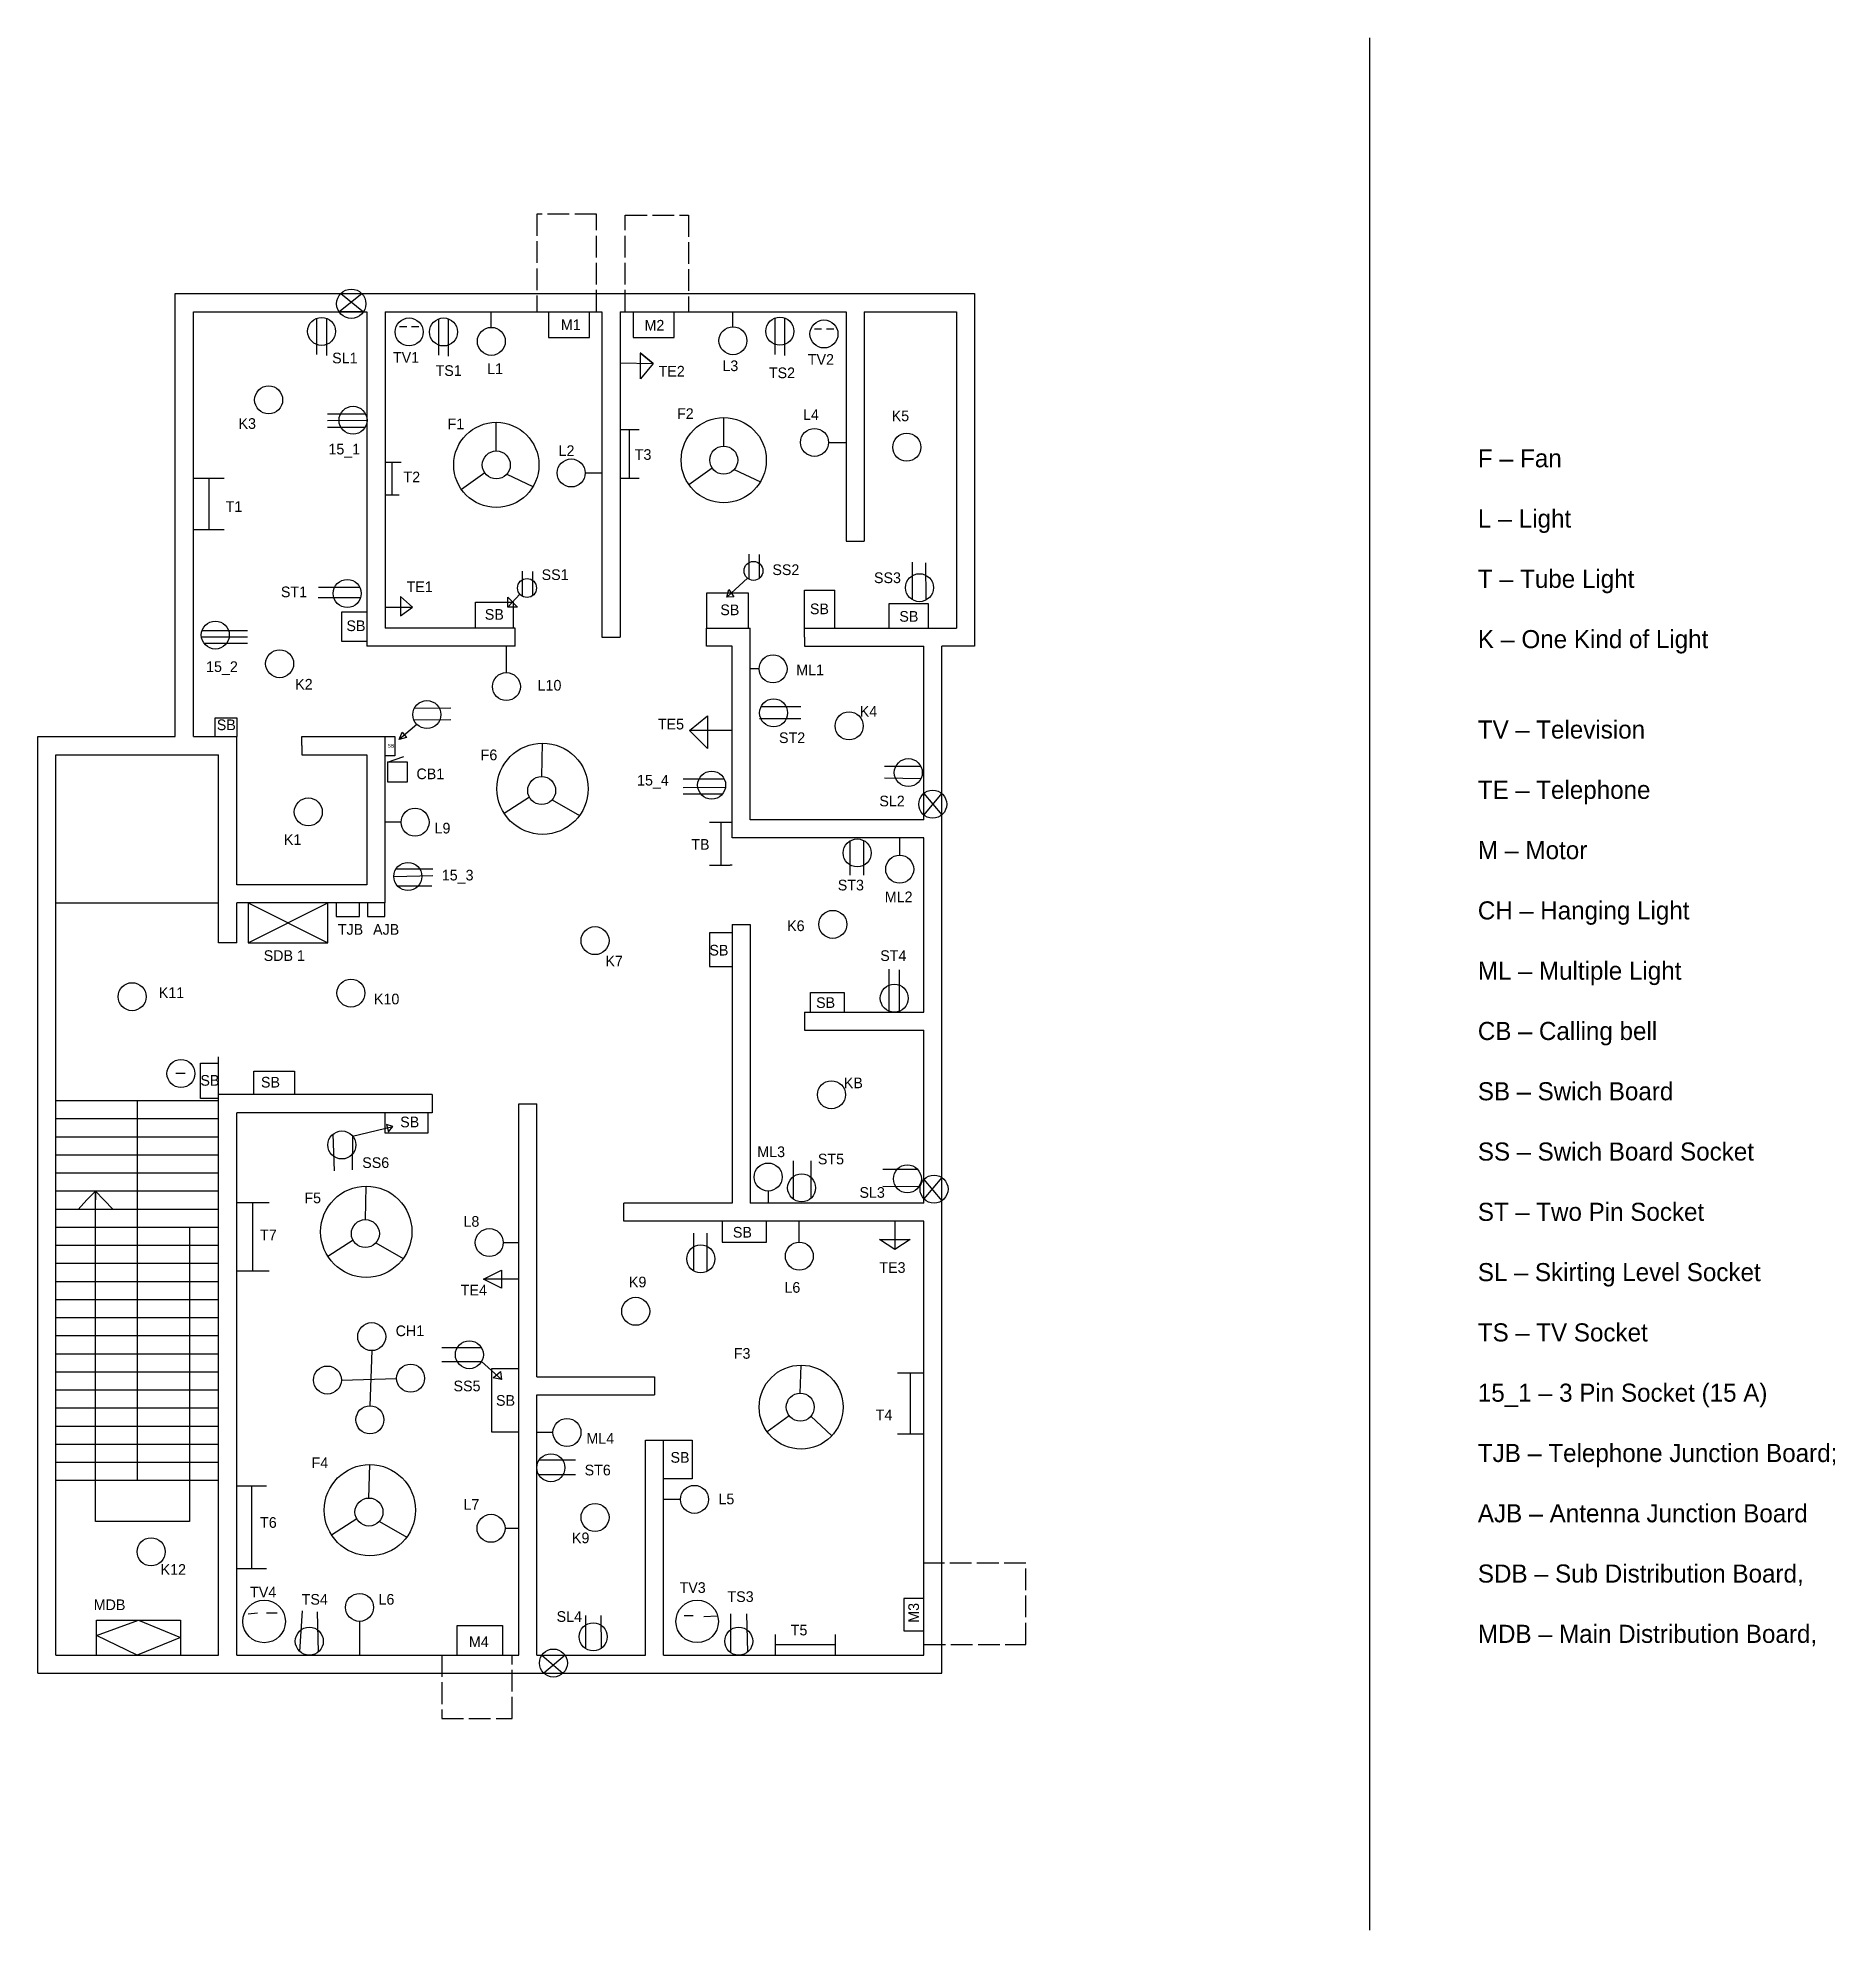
# Model space of a CAD drawing. Header units: inches. Extents: x -1401 to 4392, y -1632 to 1009.
# Drawn here: x 1440 to 2434, y -38 to 1009 of the extents above; entities that cross this region are included whole.
import ezdxf

# ---------------------------------------------------------------- set-up
doc = ezdxf.new("R2010")
doc.units = ezdxf.units.IN
doc.header["$MEASUREMENT"] = 0
doc.linetypes.add('ACAD_ISO02W100', pattern=[15, 12, -3])
doc.linetypes.add('DASHED2', pattern=[0.375, 0.25, -0.125])

msp = doc.modelspace()

# ---------------------------------------------------------------- texts
at = {"attachment_point": 1}
for s, insert, char_height, width in [('M1', (1728.97, 852.87), 5.9, 11.2344), ('M2', (1775.23, 852.58), 5.9, 11.2344), ('SL1', (1602.48, 834.47), 5.9, 11.2344), ('TV1', (1636.11, 834.83), 5.9, 11.2344), ('TS1', (1659.68, 827.52), 5.9, 11.2344), ('L1', (1688.18, 828.56), 5.9, 11.2344), ('TE2', (1783.01, 827.17), 5.9, 11.2344), ('L3', (1818.29, 830.16), 5.9, 11.2344), ('TV2', (1865.54, 833.7), 5.9, 11.2344), ('TS2', (1844.01, 826.27), 5.9, 11.2344), ('K3', (1550.71, 798.24), 5.9, 11.2344), ('F1', (1666.32, 798.04), 5.9, 11.2344), ('F2', (1793.22, 803.71), 5.9, 11.2344), ('L4', (1862.9, 803.18), 5.9, 11.2344), ('K5', (1911.94, 802.46), 5.9, 11.2344), ('15_1', (1600.41, 784.09), 5.9, 11.2344), ('L2', (1727.71, 783.22), 5.9, 11.2344), ('T3', (1769.85, 781.09), 5.9, 11.2344), ('T2', (1641.92, 768.67), 5.9, 11.2344), ('T1', (1543.56, 752.3), 5.9, 11.2344), ('SS1', (1718.33, 714.65), 5.9, 11.2344), ('SS2', (1845.95, 717.39), 5.9, 11.2344), ('SS3', (1902.14, 712.94), 5.9, 11.2344), ('ST1', (1574.13, 705.14), 5.9, 11.2344), ('TE1', (1643.63, 707.97), 5.9, 11.2344), ('SB', (1686.91, 692.68), 5.9, 11.2344), ('SB', (1817.16, 695.2), 5.9, 11.2344), ('SB', (1866.71, 695.74), 5.9, 11.2344), ('SB', (1916.17, 691.58), 5.9, 11.2344), ('SB', (1610.38, 686.4), 5.9, 11.2344), ('15_2', (1532.75, 663.77), 5.9, 11.2344), ('ML1', (1859.11, 661.98), 5.9, 11.2344), ('K2', (1582.05, 654.05), 5.9, 11.2344), ('L10', (1716.11, 653.48), 5.9, 11.2344), ('K4', (1894.25, 639.01), 5.9, 11.2344), ('SB', (1538.68, 631.61), 5.9, 5.508), ('TE5', (1782.61, 631.98), 5.9, 11.2344), ('SB', (1633.11, 618.08), 2, 11.2344), ('ST2', (1849.61, 624.48), 5.9, 11.2344), ('F6', (1684.61, 614.98), 5.9, 11.2344), ('CB1', (1649.11, 604.48), 5.9, 11.2344), ('15_4', (1771.11, 600.98), 5.9, 11.2344), ('SL2', (1905.11, 589.48), 5.9, 11.2344), ('K1', (1575.81, 568.12), 5.9, 11.2344), ('L9', (1659.11, 574.48), 5.9, 11.2344), ('TB', (1801.11, 565.48), 5.9, 11.2344), ('15_3', (1663.11, 548.48), 5.9, 11.2344), ('ST3', (1882.11, 542.98), 5.9, 11.2344), ('ML2', (1908.11, 536.48), 5.9, 11.2344), ('TJB', (1605.61, 518.48), 5.9, 11.2344), ('AJB', (1625.11, 518.48), 5.9, 11.2344), ('K6', (1854.11, 520.48), 5.9, 11.2344), ('SDB 1', (1564.61, 503.98), 5.9, 30.5), ('SB', (1811.11, 506.98), 5.9, 11.2344), ('ST4', (1905.61, 503.98), 5.9, 11.2344), ('K7', (1753.61, 500.98), 5.9, 11.2344), ('K11', (1506.61, 483.48), 5.9, 30.5), ('K10', (1625.61, 479.98), 5.9, 30.5), ('SB', (1870.11, 477.98), 5.9, 11.2344), ('SB', (1529.61, 434.98), 5.9, 30.5), ('SB', (1563.11, 433.98), 5.9, 30.5), ('KB', (1885.46, 433.58), 5.9, 11.2344), ('SB', (1640.11, 411.98), 5.9, 11.2344), ('SS6', (1619.11, 389.48), 5.9, 11.2344), ('ML3', (1837.61, 395.48), 5.9, 11.2344), ('ST5', (1871.11, 391.48), 5.9, 11.2344), ('F5', (1587.11, 369.98), 5.9, 11.2344), ('SL3', (1894.11, 372.98), 5.9, 11.2344), ('L8', (1675.11, 356.98), 5.9, 11.2344), ('T7', (1562.61, 349.48), 5.9, 11.2344), ('SB', (1824.11, 350.98), 5.9, 11.2344), ('TE3', (1905.11, 331.48), 5.9, 11.2344), ('TE4', (1673.61, 318.98), 5.9, 11.2344), ('K9', (1766.61, 323.48), 5.9, 11.2344), ('L6', (1852.61, 320.48), 5.9, 11.2344), ('CH1', (1637.61, 296.48), 5.9, 11.2344), ('F3', (1824.61, 283.98), 5.9, 11.2344), ('SS5', (1669.61, 265.98), 5.9, 11.2344), ('SB', (1693.11, 257.98), 5.9, 11.2344), ('T4', (1903.11, 249.98), 5.9, 11.2344), ('ML4', (1743.11, 236.98), 5.9, 11.2344), ('F4', (1591.11, 223.48), 5.9, 11.2344), ('SB', (1789.61, 226.48), 5.9, 11.2344), ('ST6', (1742.11, 219.48), 5.9, 11.2344), ('L7', (1675.11, 200.48), 5.9, 11.2344), ('L5', (1816.11, 203.48), 5.9, 11.2344), ('T6', (1562.61, 190.48), 5.9, 11.2344), ('K9', (1735.11, 181.98), 5.9, 11.2344), ('K12', (1507.61, 164.48), 5.9, 11.2344), ('TV4', (1557.11, 151.98), 5.9, 11.2344), ('TS4', (1585.61, 147.98), 5.9, 11.2344), ('L6', (1628.11, 147.98), 5.9, 11.2344), ('TV3', (1794.61, 154.48), 5.9, 11.2344), ('TS3', (1821.11, 149.48), 5.9, 11.2344), ('MDB', (1470.61, 144.98), 5.9, 11.2344), ('SL4', (1726.61, 138.48), 5.9, 11.2344), ('T5', (1856.11, 130.98), 5.9, 11.2344), ('M4', (1678.11, 124.48), 5.9, 11.2344)]:
    msp.add_mtext(s, dxfattribs=dict(at, insert=insert, char_height=char_height, width=width))
at = {"linetype": 'DASHED2', "insert": (2236.11, 781.08), "char_height": 10, "width": 554.5, "attachment_point": 1}
msp.add_mtext('F {\\fArial|b0|i0|c0|p34;–} Fan\\P\\PL {\\fArial|b0|i0|c0|p34;–} Light\\P\\PT {\\fArial|b0|i0|c0|p34;–} Tube Light\\P\\PK {\\fArial|b0|i0|c0|p34;–} One Kind of Light\\P\\P\\PTV {\\fArial|b0|i0|c0|p34;–} Television\\P\\PTE {\\fArial|b0|i0|c0|p34;–} Telephone\\P\\PM {\\fArial|b0|i0|c0|p34;–} Motor\\P\\PCH {\\fArial|b0|i0|c0|p34;–} Hanging Light\\P\\PML {\\fArial|b0|i0|c0|p34;–} Multiple Light\\P\\PCB {\\fArial|b0|i0|c0|p34;–} Calling bell\\P\\PSB {\\fArial|b0|i0|c0|p34;–} Swich Board\\P\\PSS {\\fArial|b0|i0|c0|p34;–} Swich Board Socket\\P\\PST {\\fArial|b0|i0|c0|p34;–} Two Pin Socket\\P\\PSL {\\fArial|b0|i0|c0|p34;–} Skirting Level Socket\\P\\PTS {\\fArial|b0|i0|c0|p34;–} TV Socket\\P\\P15_1 {\\fArial|b0|i0|c0|p34;–} 3 Pin Socket (15 A)\\P\\PTJB {\\fArial|b0|i0|c0|p34;–} Telephone Junction Board;\\P\\PAJB {\\fArial|b0|i0|c0|p34;–} Antenna Junction Board\\P\\PSDB {\\fArial|b0|i0|c0|p34;–} Sub Distribution Board,\\P\\PMDB {\\fArial|b0|i0|c0|p34;–} Main Distribution Board,', dxfattribs=at)
at = {"insert": (1921.11, 132.08), "char_height": 5.9, "width": 11.2344, "attachment_point": 1, "rotation": 90}
msp.add_mtext('M3', dxfattribs=at)

# ---------------------------------------------------------------- linework, layer by layer
at = {"linetype": 'DASHED2'}
msp.add_line((2176.11, 1008.58), (2176.11, -37.92), dxfattribs=at)
at = {"linetype": 'ACAD_ISO02W100'}
for p, q in [((1748.61, 911.08), (1715.61, 911.08)), ((1715.61, 911.08), (1715.61, 857.14)), ((1748.61, 857.14), (1748.61, 911.08)), ((1764.61, 857.14), (1764.61, 910.58)), ((1764.61, 910.58), (1799.61, 910.58)), ((1799.61, 910.58), (1799.61, 857.14)), ((1986.11, 165.08), (1929.71, 165.08)), ((1986.11, 120.08), (1986.11, 165.08)), ((1929.71, 120.08), (1986.11, 120.08)), ((1663.11, 114.14), (1663.11, 79.08)), ((1702.11, 79.08), (1702.11, 114.14)), ((1663.11, 79.08), (1702.11, 79.08))]:
    msp.add_line(p, q, dxfattribs=at)
for p, q in [((1515.71, 622.14), (1515.71, 867.14)), ((1515.71, 867.14), (1544.71, 867.14)), ((1515.71, 622.14), (1515.71, 862.14)), ((1520.71, 867.14), (1544.71, 867.14)), ((1520.71, 867.14), (1544.71, 867.14)), ((1544.71, 867.14), (1626.71, 867.14)), ((1606.25, 857.14), (1618.9, 867.14)), ((1607.24, 867.14), (1619.88, 857.14)), ((1626.71, 867.14), (1756.71, 867.14)), ((1756.71, 867.14), (1886.71, 867.14)), ((1886.71, 867.14), (1957.71, 867.14)), ((1957.71, 867.14), (1957.71, 672.14)), ((1525.71, 622.14), (1525.71, 857.14)), ((1525.71, 857.14), (1544.71, 857.14)), ((1544.71, 857.14), (1621.71, 857.14)), ((1593.9, 853.46), (1593.9, 833.38)), ((1599.28, 853.49), (1599.28, 832.89)), ((1619.88, 857.14), (1606.25, 857.14)), ((1621.71, 857.14), (1621.68, 672.14)), ((1631.71, 857.14), (1751.71, 857.14)), ((1631.71, 857.14), (1631.71, 682.14)), ((1631.71, 857.14), (1631.71, 682.14)), ((1639.78, 848.85), (1643.77, 848.85)), ((1646.43, 848.85), (1650.43, 848.85)), ((1661.34, 853.16), (1661.34, 833.07)), ((1666.72, 853.19), (1666.72, 832.58)), ((1690.51, 848.46), (1690.51, 857.14)), ((1722.08, 857.14), (1722.08, 842.93)), ((1744.79, 842.93), (1744.79, 857.14)), ((1751.71, 857.14), (1751.71, 677.14)), ((1761.71, 857.14), (1886.71, 857.14)), ((1761.71, 857.14), (1761.71, 677.14)), ((1768.95, 857.14), (1768.95, 842.79)), ((1791.68, 842.79), (1791.68, 857.14)), ((1824.13, 848.81), (1824.13, 857.14)), ((1847.36, 853.57), (1847.36, 833.48)), ((1852.73, 853.6), (1852.73, 832.99)), ((1869.21, 847.72), (1873.2, 847.72)), ((1875.86, 847.72), (1879.86, 847.72)), ((1886.71, 857.14), (1886.71, 730.14)), ((1896.71, 857.14), (1947.71, 857.14)), ((1896.71, 857.14), (1896.71, 730.14)), ((1947.71, 857.14), (1947.71, 682.14)), ((1722.08, 842.93), (1744.79, 842.93)), ((1768.95, 842.79), (1791.68, 842.79)), ((1761.71, 828.89), (1761.71, 828.89)), ((1761.71, 828.89), (1779.98, 828.46)), ((1779.98, 828.46), (1772.76, 834.41)), ((1772.76, 834.41), (1779.98, 828.46)), ((1773.06, 820.07), (1773.06, 834.16)), ((1779.98, 828.46), (1773.06, 820.07)), ((1602.3, 800.45), (1599.89, 800.45)), ((1599.89, 796.87), (1621.77, 797.23)), ((1621, 800.45), (1602.3, 800.45)), ((1693.27, 780.13), (1693.27, 795.95)), ((1819.04, 782.76), (1819.04, 798.58)), ((1599.89, 793.24), (1620.75, 793.27)), ((1631.71, 786.56), (1631.71, 786.56)), ((1761.71, 792.02), (1761.71, 792.02)), ((1761.71, 792.02), (1772.26, 792.02)), ((1766.98, 764.86), (1766.98, 792.02)), ((1876.98, 784.83), (1886.71, 784.83)), ((1525.71, 764.98), (1542.74, 764.98)), ((1534.22, 764.98), (1534.22, 736.52)), ((1631.71, 773.96), (1640.71, 773.96)), ((1635.66, 755.83), (1635.66, 773.96)), ((1686.95, 767.93), (1674.03, 758.81)), ((1699.1, 767.3), (1713.54, 760.38)), ((1742.42, 767.93), (1751.71, 767.93)), ((1772.26, 764.86), (1761.71, 764.86)), ((1812.72, 770.56), (1799.8, 761.44)), ((1824.86, 769.93), (1839.3, 763.02)), ((1631.71, 755.83), (1639.61, 755.83)), ((1542.74, 736.52), (1525.71, 736.52)), ((1833.03, 709.17), (1833.03, 723.01)), ((1838.73, 709.67), (1838.73, 722.82)), ((1886.71, 730.14), (1896.71, 730.14)), ((1707.79, 699.7), (1707.79, 713.55)), ((1713.49, 700.21), (1713.49, 713.36)), ((1923.42, 697.8), (1923.51, 718.69)), ((1930.98, 697.68), (1930.84, 718.25)), ((1598.52, 704.61), (1594.93, 704.61)), ((1617.81, 704.61), (1598.52, 704.61)), ((1809.71, 682.14), (1809.71, 701.66)), ((1809.71, 701.66), (1832.55, 701.66)), ((1832.21, 709.71), (1820.75, 699.26)), ((1820.75, 699.26), (1821.86, 703.52)), ((1821.86, 703.52), (1824.7, 699.42)), ((1832.55, 701.66), (1832.55, 682.14)), ((1863.71, 682.14), (1863.71, 703.07)), ((1863.71, 703.07), (1880.43, 703.07)), ((1880.43, 682.14), (1880.43, 703.07)), ((1618.18, 698.94), (1594.81, 698.94)), ((1607.83, 674.74), (1607.83, 691.22)), ((1607.83, 691.22), (1621.69, 691.22)), ((1631.71, 693.76), (1631.71, 693.76)), ((1631.71, 693.76), (1646.98, 693.76)), ((1646.98, 693.76), (1640.29, 699.63)), ((1640.29, 699.63), (1640.29, 688.89)), ((1640.29, 688.89), (1646.98, 693.76)), ((1681.76, 682.14), (1681.76, 696.45)), ((1681.76, 696.45), (1702.52, 696.45)), ((1706.23, 700.97), (1699.61, 693.76)), ((1699.61, 693.76), (1699.61, 699.32)), ((1699.61, 699.32), (1705.05, 693.76)), ((1705.05, 693.76), (1699.61, 693.76)), ((1702.52, 696.45), (1702.52, 682.14)), ((1824.7, 699.42), (1820.75, 699.26)), ((1910.56, 682.14), (1910.56, 695.82)), ((1910.56, 695.82), (1932.14, 695.82)), ((1932.14, 695.82), (1932.14, 682.14)), ((1530.52, 680.75), (1555.59, 680.75)), ((1703.71, 682.14), (1631.71, 682.14)), ((1703.71, 672.14), (1703.71, 682.14)), ((1809.53, 672.14), (1809.53, 682.14)), ((1809.71, 682.14), (1833.71, 682.14)), ((1833.71, 576.14), (1833.71, 682.14)), ((1863.71, 677.14), (1863.71, 682.14)), ((1863.71, 682.14), (1947.71, 682.14)), ((1555.59, 677.07), (1530.22, 677.08)), ((1555.59, 673.6), (1531.69, 673.63)), ((1621.68, 674.74), (1607.83, 674.74)), ((1631.71, 672.14), (1621.68, 672.14)), ((1703.71, 672.14), (1631.71, 672.14)), ((1698.85, 657.55), (1698.85, 672.14)), ((1751.71, 677.14), (1761.71, 677.14)), ((1823.71, 672.14), (1809.53, 672.14)), ((1823.71, 566.14), (1823.71, 672.14)), ((1863.71, 677.14), (1863.71, 672.14)), ((1863.71, 672.14), (1929.71, 672.14)), ((1929.71, 576.14), (1929.71, 672.14)), ((1939.71, 571.14), (1939.71, 672.14)), ((1957.71, 672.14), (1939.71, 672.14)), ((1838.59, 659.61), (1833.71, 659.61)), ((1839.69, 638.7), (1861.72, 638.7)), ((1537.71, 622.14), (1537.71, 632.58)), ((1537.71, 632.58), (1549.7, 632.58)), ((1549.7, 632.58), (1549.7, 622.14)), ((1649.38, 628.84), (1639.61, 620.58)), ((1647.68, 631.4), (1668.11, 631.58)), ((1647.99, 637.9), (1668.11, 638.08)), ((1800.11, 625.58), (1810.11, 633.58)), ((1810.11, 633.58), (1810.11, 615.58)), ((1861.72, 632.05), (1838.89, 632.05)), ((1439.71, 535.14), (1439.71, 622.14)), ((1439.71, 622.14), (1515.71, 622.14)), ((1444.71, 622.14), (1515.71, 622.14)), ((1525.71, 622.14), (1544.71, 622.14)), ((1525.71, 622.14), (1549.71, 622.14)), ((1549.71, 540.14), (1549.71, 622.14)), ((1585.71, 617.14), (1585.71, 622.14)), ((1585.71, 622.14), (1631.68, 622.14)), ((1631.68, 622.14), (1631.68, 530.14)), ((1631.68, 622.14), (1637.11, 622.14)), ((1637.11, 622.14), (1637.11, 611.58)), ((1639.61, 620.58), (1641.11, 624.58)), ((1643.61, 621.58), (1639.61, 620.58)), ((1641.11, 624.58), (1643.61, 621.58)), ((1718.35, 600.05), (1718.85, 618.55)), ((1823.71, 625.58), (1800.11, 625.58)), ((1810.11, 615.58), (1800.11, 625.58)), ((1823.71, 625.58), (1823.71, 625.58)), ((1449.71, 535.14), (1449.71, 612.14)), ((1449.71, 612.14), (1539.71, 612.14)), ((1539.71, 508.14), (1539.71, 612.14)), ((1539.71, 508.14), (1539.71, 612.14)), ((1585.71, 617.14), (1585.71, 612.14)), ((1585.71, 612.14), (1621.68, 612.14)), ((1621.68, 612.14), (1621.68, 540.14)), ((1637.11, 611.58), (1631.68, 611.58)), ((1633.11, 608.08), (1642.11, 611.08)), ((1644.11, 608.08), (1633.11, 608.08)), ((1633.11, 608.08), (1633.11, 597.08)), ((1644.11, 597.08), (1644.11, 608.08)), ((1633.11, 597.08), (1644.11, 597.08)), ((1819.32, 598.68), (1796.61, 598.68)), ((1928.05, 605.68), (1907.95, 605.68)), ((1907.95, 599.26), (1928.16, 599.03)), ((1711.56, 588.6), (1697.66, 579.6)), ((1724.07, 587.11), (1739.26, 578.47)), ((1796.61, 594.08), (1819.99, 594.1)), ((1818.32, 590.4), (1796.61, 590.4)), ((1939.71, 590.78), (1929.71, 578.81)), ((1929.71, 590.73), (1939.58, 578.81)), ((1939.58, 578.81), (1939.71, 590.78)), ((1939.71, 576.97), (1939.71, 590.78)), ((1929.71, 576.14), (1833.71, 576.14)), ((1640.61, 574.81), (1631.68, 574.81)), ((1823.71, 574.58), (1811.11, 574.58)), ((1817.41, 574.58), (1817.41, 551.08)), ((1929.71, 566.14), (1823.71, 566.14)), ((1916.35, 556.55), (1916.35, 566.14)), ((1929.71, 469.73), (1929.71, 566.14)), ((1939.71, 465.14), (1939.71, 571.14)), ((1888.74, 564.37), (1888.74, 545.58)), ((1896.42, 564.67), (1896.42, 545.58)), ((1658.11, 545.08), (1636.61, 544.67)), ((1637.88, 549.07), (1658.11, 549.07)), ((1811.11, 551.08), (1822.61, 551.08)), ((1823.71, 551.08), (1822.61, 551.08)), ((1439.71, 419.14), (1439.71, 535.14)), ((1449.71, 419.14), (1449.71, 535.14)), ((1621.68, 540.14), (1549.71, 540.14)), ((1638.63, 539.6), (1657.61, 539.6)), ((1539.71, 530.06), (1449.71, 530.06)), ((1631.68, 530.14), (1549.71, 530.14)), ((1549.71, 508.14), (1549.71, 530.14)), ((1556.11, 530.14), (1556.11, 508.08)), ((1556.11, 508.08), (1600.11, 530.14)), ((1556.11, 530.14), (1600.11, 508.08)), ((1600.11, 508.08), (1600.11, 530.14)), ((1604.61, 530.14), (1604.61, 522.58)), ((1617.61, 522.58), (1617.61, 530.14)), ((1622.11, 530.14), (1622.11, 522.58)), ((1631.61, 522.58), (1631.61, 530.14)), ((1604.61, 522.58), (1617.61, 522.58)), ((1622.11, 522.58), (1631.61, 522.58)), ((1823.71, 513.58), (1811.11, 513.58)), ((1811.11, 513.58), (1811.11, 495.08)), ((1823.71, 518.14), (1823.71, 364.14)), ((1823.71, 518.14), (1833.71, 518.14)), ((1833.71, 518.14), (1833.71, 364.14)), ((1549.71, 508.14), (1539.71, 508.14)), ((1556.11, 508.08), (1600.11, 508.08)), ((1811.11, 495.08), (1823.71, 495.08)), ((1910.49, 470.28), (1910.49, 493.58)), ((1916.23, 470.29), (1916.23, 493.08)), ((1867.11, 469.73), (1867.11, 480.58)), ((1867.11, 480.58), (1885.61, 480.58)), ((1885.61, 480.58), (1885.61, 469.73)), ((1863.71, 469.73), (1929.71, 469.73)), ((1863.71, 469.73), (1929.71, 469.73)), ((1863.71, 469.73), (1863.71, 459.73)), ((1939.71, 359.14), (1939.71, 465.14)), ((1863.71, 459.73), (1929.71, 459.73)), ((1929.71, 364.14), (1929.71, 459.73)), ((1529.61, 422.08), (1529.61, 441.58)), ((1529.61, 441.58), (1539.71, 441.58)), ((1539.71, 424.14), (1539.71, 445.08)), ((1516.11, 436.08), (1521.11, 436.08)), ((1559.11, 424.14), (1559.11, 437.08)), ((1559.11, 437.08), (1581.61, 437.08)), ((1581.61, 437.08), (1581.61, 424.14)), ((1439.71, 109.14), (1439.71, 419.14)), ((1439.71, 104.14), (1439.71, 419.14)), ((1539.71, 420.7), (1449.71, 420.7)), ((1449.71, 114.14), (1449.71, 419.14)), ((1494.71, 420.7), (1494.71, 210.7)), ((1539.71, 422.08), (1529.61, 422.08)), ((1539.71, 114.14), (1539.71, 424.14)), ((1657.71, 424.14), (1539.71, 424.14)), ((1657.71, 424.14), (1657.71, 414.14)), ((1705.71, 114.14), (1705.71, 419.14)), ((1705.71, 419.14), (1715.71, 419.14)), ((1715.71, 268.14), (1715.71, 419.14)), ((1539.71, 410.7), (1449.71, 410.7)), ((1549.71, 114.14), (1549.71, 414.14)), ((1657.71, 414.14), (1549.71, 414.14)), ((1631.61, 414.14), (1631.61, 403.08)), ((1655.61, 403.08), (1655.61, 414.14)), ((1539.71, 400.7), (1449.71, 400.7)), ((1602.84, 402.21), (1603.61, 382.08)), ((1613.81, 401.24), (1613.61, 382.58)), ((1613.81, 401.24), (1636.11, 406.58)), ((1631.61, 403.08), (1655.61, 403.08)), ((1636.11, 406.58), (1632.61, 407.58)), ((1632.61, 407.58), (1633.61, 403.58)), ((1633.61, 403.58), (1636.11, 406.58)), ((1539.71, 390.7), (1449.71, 390.7)), ((1857.71, 366.21), (1857.71, 387.58)), ((1867.31, 366.85), (1867.31, 387.58)), ((1539.71, 380.7), (1449.71, 380.7)), ((1926.34, 382.78), (1907.11, 382.78)), ((1939.71, 378.27), (1929.71, 366.58)), ((1929.71, 377.17), (1939.71, 365.49)), ((1939.71, 365.49), (1939.71, 378.27)), ((1539.71, 370.7), (1449.71, 370.7)), ((1466.88, 365.99), (1471.56, 370.7)), ((1471.56, 188.07), (1471.56, 370.7)), ((1471.56, 370.7), (1471.56, 365.99)), ((1471.56, 370.7), (1476.24, 365.99)), ((1620.85, 355.05), (1621.35, 373.55)), ((1843.61, 370.84), (1843.61, 364.14)), ((1907.11, 373.58), (1927.14, 373.42)), ((1539.71, 360.7), (1449.71, 360.7)), ((1466.88, 365.99), (1461.92, 360.7)), ((1481.37, 360.7), (1476.24, 365.99)), ((1549.71, 364.58), (1567.61, 364.58)), ((1558.66, 326.58), (1558.66, 364.58)), ((1823.71, 364.14), (1763.71, 364.14)), ((1763.71, 354.14), (1763.71, 364.14)), ((1929.71, 364.14), (1833.71, 364.14)), ((1939.71, 263.14), (1939.71, 359.14)), ((1539.71, 350.7), (1449.71, 350.7)), ((1523.66, 350.7), (1523.66, 188.07)), ((1929.71, 354.14), (1763.71, 354.14)), ((1802.59, 326.55), (1802.59, 347.58)), ((1809.61, 347.58), (1809.72, 326.35)), ((1818.11, 354.14), (1818.11, 342.58)), ((1842.61, 342.58), (1842.61, 354.14)), ((1860.85, 342.55), (1860.85, 354.14)), ((1913.61, 354.14), (1913.61, 338.58)), ((1929.71, 263.14), (1929.71, 354.14)), ((1539.71, 340.7), (1449.71, 340.7)), ((1614.06, 343.6), (1600.16, 334.6)), ((1626.57, 342.11), (1641.76, 333.47)), ((1697.08, 342.31), (1705.71, 342.31)), ((1818.11, 342.58), (1842.61, 342.58)), ((1913.61, 338.58), (1905.11, 344.08)), ((1905.11, 344.08), (1922.11, 344.08)), ((1922.11, 344.08), (1913.61, 338.58)), ((1539.71, 330.7), (1449.71, 330.7)), ((1567.61, 326.58), (1549.71, 326.58)), ((1686.11, 322.08), (1696.11, 327.08)), ((1696.11, 327.08), (1696.11, 317.08)), ((1539.71, 320.7), (1449.71, 320.7)), ((1705.71, 322.08), (1686.11, 322.08)), ((1696.11, 317.08), (1686.11, 322.08)), ((1705.71, 322.08), (1705.71, 322.08)), ((1539.71, 310.7), (1449.71, 310.7)), ((1539.71, 300.7), (1449.71, 300.7)), ((1539.71, 290.7), (1449.71, 290.7)), ((1624.35, 282.58), (1623.35, 252.05)), ((1685.11, 284.07), (1663.11, 284.07)), ((1539.71, 280.7), (1449.71, 280.7)), ((1663.11, 276.58), (1685.12, 276.57)), ((1685.12, 276.57), (1696.11, 266.58)), ((1705.71, 272.58), (1690.61, 272.58)), ((1690.61, 272.58), (1690.61, 237.58)), ((1861.35, 259.05), (1861.85, 274.55)), ((1539.71, 270.7), (1449.71, 270.7)), ((1607.58, 266.31), (1638.11, 267.11)), ((1691.61, 267.58), (1695.61, 271.08)), ((1696.11, 266.58), (1691.61, 267.58)), ((1695.61, 271.08), (1696.11, 266.58)), ((1715.71, 268.14), (1780.71, 268.14)), ((1780.71, 268.14), (1780.71, 258.14)), ((1929.71, 270.08), (1915.11, 270.08)), ((1922.41, 236.58), (1922.41, 270.08)), ((1929.71, 114.14), (1929.71, 263.14)), ((1939.71, 104.14), (1939.71, 263.14)), ((1539.71, 260.7), (1449.71, 260.7)), ((1715.71, 114.14), (1715.71, 258.14)), ((1715.71, 258.14), (1780.71, 258.14)), ((1539.71, 250.7), (1449.71, 250.7)), ((1539.71, 240.7), (1449.71, 240.7)), ((1855.24, 246.56), (1842.98, 237.75)), ((1867.25, 246.31), (1878.89, 235.52)), ((1539.71, 230.7), (1449.71, 230.7)), ((1690.61, 237.58), (1705.71, 237.58)), ((1724.61, 237.31), (1715.71, 237.31)), ((1775.71, 114.14), (1775.71, 233.14)), ((1775.71, 233.14), (1785.71, 233.14)), ((1785.71, 114.14), (1785.71, 233.14)), ((1785.71, 233.14), (1801.61, 233.14)), ((1801.61, 233.14), (1801.61, 211.58)), ((1915.11, 236.58), (1929.71, 236.58)), ((1539.71, 220.7), (1449.71, 220.7)), ((1717.03, 222.13), (1737.11, 222.13)), ((1539.71, 210.7), (1449.71, 210.7)), ((1622.85, 201.05), (1623.35, 219.55)), ((1716.66, 214.1), (1737.11, 214.1)), ((1801.61, 211.58), (1785.71, 211.58)), ((1566.11, 207.58), (1549.71, 207.58)), ((1557.91, 207.58), (1557.91, 162.08)), ((1795.11, 200.31), (1785.71, 200.31)), ((1616.06, 189.6), (1602.16, 180.6)), ((1523.66, 188.07), (1471.56, 188.07)), ((1628.57, 188.11), (1643.76, 179.47)), ((1698.08, 184.31), (1705.71, 184.31)), ((1549.71, 162.08), (1566.11, 162.08)), ((1556.11, 137.08), (1561.11, 137.58)), ((1566.11, 137.58), (1572.11, 137.58)), ((1584.66, 116.13), (1586.11, 138.58)), ((1594.11, 138.08), (1594.76, 115.9)), ((1742.73, 117.76), (1742.73, 136.08)), ((1751.11, 136.08), (1751.21, 117.93)), ((1797.11, 136.08), (1802.11, 136.08)), ((1823.03, 115.46), (1823.03, 137.08)), ((1831.61, 137.08), (1832.2, 115.85)), ((1929.71, 145.58), (1918.61, 145.58)), ((1918.61, 145.58), (1918.61, 127.58)), ((1472.11, 114.14), (1472.11, 133.58)), ((1472.11, 133.58), (1518.61, 133.58)), ((1472.11, 125.08), (1495.36, 133.58)), ((1495.36, 133.58), (1518.61, 123.86)), ((1518.61, 133.58), (1518.61, 114.14)), ((1617.61, 132.84), (1617.61, 114.14)), ((1671.61, 114.14), (1671.61, 130.58)), ((1671.61, 130.58), (1696.61, 130.58)), ((1696.61, 130.58), (1696.61, 114.14)), ((1808.11, 135.58), (1815.67, 135.91)), ((1918.61, 127.58), (1929.71, 127.58)), ((1494.71, 114.14), (1472.11, 125.08)), ((1518.61, 123.86), (1494.71, 114.14)), ((1847.61, 114.14), (1847.61, 125.58)), ((1880.61, 119.86), (1847.61, 119.86)), ((1880.61, 125.58), (1880.61, 114.14)), ((1449.71, 114.14), (1539.71, 114.14)), ((1549.71, 114.14), (1705.71, 114.14)), ((1715.71, 114.14), (1775.71, 114.14)), ((1715.71, 114.14), (1775.71, 114.14)), ((1715.71, 114.14), (1775.71, 114.14)), ((1718.43, 114.14), (1730.11, 104.14)), ((1731.26, 114.14), (1719.59, 104.14)), ((1785.71, 114.14), (1929.71, 114.14)), ((1439.71, 104.14), (1544.71, 104.14)), ((1544.71, 104.14), (1710.71, 104.14)), ((1710.71, 104.14), (1780.71, 104.14)), ((1780.71, 104.14), (1939.71, 104.14))]:
    msp.add_line(p, q)
for centre, radius in [((1613.07, 861.52), 8.1), ((1596.64, 846.22), 7.74), ((1645.04, 845.93), 7.74), ((1664.07, 845.92), 7.74), ((1690.51, 840.72), 7.74), ((1824.13, 841.08), 7.74), ((1850.09, 846.33), 7.74), ((1874.48, 844.8), 7.74), ((1567.36, 808.36), 7.74), ((1614.03, 797.1), 7.74), ((1693.27, 772.39), 23.56), ((1819.04, 775.03), 23.56), ((1869.24, 784.83), 7.74), ((1920.29, 782.2), 7.74), ((1693.27, 772.39), 7.74), ((1734.68, 767.93), 7.74), ((1819.04, 775.03), 7.74), ((1835.49, 713.79), 5.24), ((1927.31, 704.49), 7.74), ((1610.81, 701.31), 7.74), ((1710.25, 704.32), 5.24), ((1537.86, 678.3), 7.74), ((1573.44, 662.45), 7.74), ((1846.32, 659.61), 7.74), ((1698.85, 649.81), 7.74), ((1654.85, 634.31), 7.74), ((1846.62, 635.28), 7.74), ((1888.38, 628.07), 7.74), ((1718.85, 593.31), 25.24), ((1921.12, 602.24), 7.74), ((1718.35, 592.31), 7.74), ((1812.35, 595.31), 7.74), ((1589.29, 580.49), 7.74), ((1934.64, 584.77), 7.74), ((1648.35, 574.81), 7.74), ((1892.85, 557.81), 7.74), ((1916.35, 548.81), 7.74), ((1644.35, 544.81), 7.74), ((1879.35, 518.31), 7.74), ((1747.85, 509.31), 7.74), ((1491.85, 478.31), 7.74), ((1612.85, 480.31), 7.74), ((1913.35, 477.47), 7.74), ((1518.85, 435.81), 7.74), ((1878.61, 424.08), 7.74), ((1607.85, 396.31), 7.74), ((1843.61, 378.58), 7.74), ((1862.11, 372.58), 7.74), ((1920.61, 377.58), 7.74), ((1935.35, 371.88), 7.74), ((1621.35, 348.31), 25.24), ((1620.85, 347.31), 7.74), ((1689.35, 342.31), 7.74), ((1806.35, 333.31), 7.74), ((1860.85, 334.81), 7.74), ((1770.35, 304.31), 7.74), ((1624.35, 290.31), 7.74), ((1678.35, 280.31), 7.74), ((1599.85, 266.31), 7.74), ((1645.85, 267.31), 7.74), ((1861.85, 251.31), 23.24), ((1623.35, 244.31), 7.74), ((1861.35, 251.31), 7.74), ((1732.35, 237.31), 7.74), ((1723.45, 217.81), 7.74), ((1623.35, 194.31), 25.24), ((1622.85, 193.31), 7.74), ((1802.85, 200.31), 7.74), ((1690.35, 184.31), 7.74), ((1747.85, 190.31), 7.74), ((1502.35, 171.31), 7.74), ((1617.61, 140.58), 7.74), ((1564.85, 132.81), 11.76), ((1804.35, 132.81), 11.74), ((1589.85, 121.88), 7.74), ((1746.85, 124.31), 7.74), ((1827.35, 121.88), 7.74), ((1724.85, 109.81), 7.74)]:
    msp.add_circle(centre, radius)

msp.set_redraw_order([(e.dxf.handle, doc.entitydb.next_handle()) for e in msp.query("TEXT MTEXT ATTDEF DIMENSION ARC_DIMENSION")])  # texts and dimensions are drawn at this point

doc.saveas('drawing.dxf')
